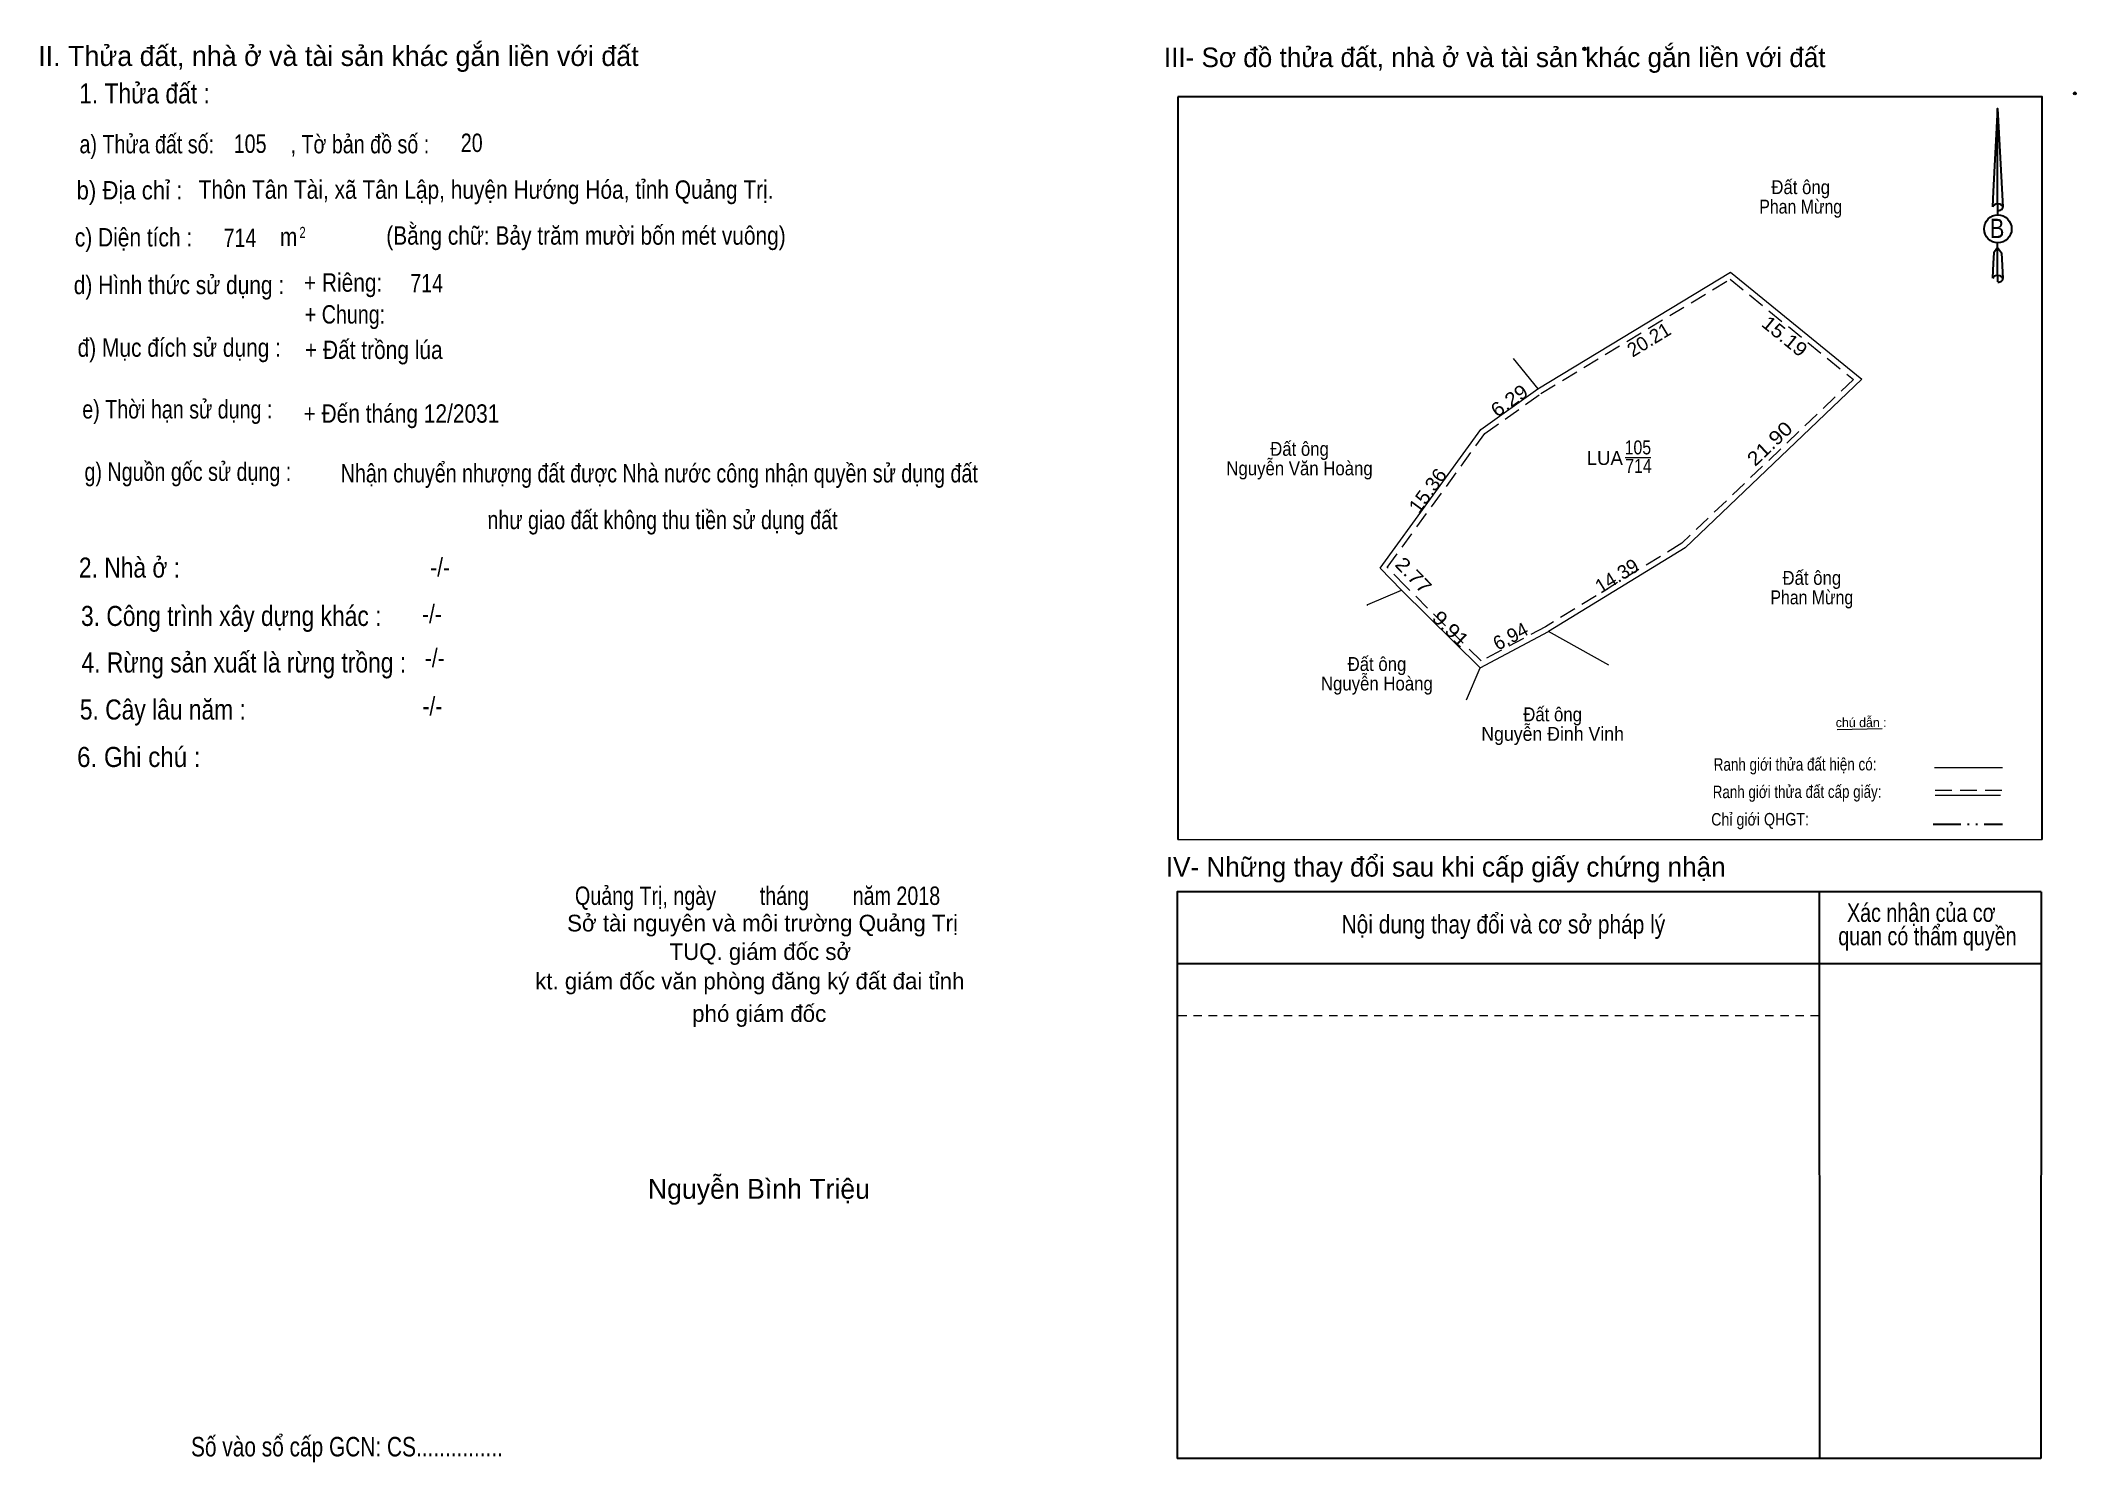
# Model space of a CAD drawing. Header units: metres. Extents: x 546473 to 546930, y 1835736 to 1835882.
# Drawn here: x 546634.7 to 546817.3, y 1835744.5 to 1835872 of the extents above; entities that cross this region are included whole.
import ezdxf
from ezdxf.enums import TextEntityAlignment as Align

# ---------------------------------------------------------------- set-up
doc = ezdxf.new("R2010")
doc.units = ezdxf.units.M
doc.header["$LTSCALE"] = 0.5
doc.header["$PDMODE"] = 32
doc.header["$PDSIZE"] = 0.25
for name, pattern in [('DASH_DOUBLE_DOT', [9.2, 5, -1.2, 0.3, -1.2, 0.3, -1.2]), ('MEDIUM_DASHED', [4.5, 3, -1.5]), ('SHORT_DASHED', [2.7, 1.5, -1.2])]:
    doc.linetypes.add(name, pattern=pattern)
for name, color, linetype in [('18', 7, 'Continuous'), ('19', 7, 'Continuous'), ('43', 7, 'Continuous'), ('45', 7, 'Continuous'), ('7', 7, 'Continuous'), ('8', 7, 'Continuous')]:
    doc.layers.add(name, color=color, linetype=linetype)
for name, color, linetype, lineweight in [('28', 7, 'Continuous', 25), ('42', 7, 'Continuous', 13), ('5', 7, 'Continuous', 13), ('54', 7, 'Continuous', 13), ('63', 7, 'Continuous', 25)]:
    doc.layers.add(name, color=color, linetype=linetype, lineweight=lineweight)

msp = doc.modelspace()

# ---------------------------------------------------------------- texts
at = {"layer": '18'}
for s, height, p in [('II. Thửa đất, nhà ở và tài sản khác gắn liền với đất', 1.8, (546661.385, 1835869.78)), ('Sở tài nguyên và môi trường Quảng Trị', 1.5, (546699.44, 1835792.1))]:
    msp.add_text(s, height=height, dxfattribs=at).set_placement(p, align=Align.CENTER)
for s, height, width, p in [('1. Thửa đất :', 1.8, 0.85, (546643.985, 1835866.42)), ('a) Thửa đất số:              , Tờ bản đồ số : ', 1.65, 0.8, (546654.085, 1835861.94)), ('20', 1.65, 0.8, (546673.345, 1835862.06)), ('105', 1.65, 0.8, (546653.46, 1835861.98)), ('b) Địa chỉ : ', 1.65, 0.9, (546642.91, 1835857.8)), ('Thôn Tân Tài, xã Tân Lập, huyện Hướng Hóa, tỉnh Quảng Trị.', 1.65, 0.85, (546674.635, 1835857.86)), ('c) Diện tích :                                                   ', 1.65, 0.85, (546656.285, 1835853.58)), ('714', 1.65, 0.8, (546652.55, 1835853.54)), (' m', 1.65, 0.85, (546656.655, 1835853.62)), ('2', 1, 0.75, (546658.165, 1835854.34)), ('d) Hình thức sử dụng :', 1.65, 0.85, (546647.075, 1835849.3)), ('+ Riêng: ', 1.65, 0.85, (546662.065, 1835849.52)), ('       + Chung:', 1.65, 0.8, (546660.255, 1835846.66)), ('đ) Mục đích sử dụng :', 1.65, 0.85, (546647.105, 1835843.68)), ('e) Thời hạn sử dụng :', 1.65, 0.8, (546646.93, 1835838.14)), ('+ Đến tháng 12/2031', 1.65, 0.85, (546667.04, 1835837.76)), ('g) Nguồn gốc sử dụng :', 1.65, 0.8, (546647.875, 1835832.54)), ('2. Nhà ở :', 1.8, 0.85, (546642.635, 1835823.86)), ('3. Công trình xây dựng khác :', 1.8, 0.85, (546651.765, 1835819.52)), ('4. Rừng sản xuất là rừng trồng :', 1.8, 0.85, (546652.895, 1835815.34)), ('5. Cây lâu năm :', 1.8, 0.85, (546645.63, 1835811.12)), ('6. Ghi chú :', 1.8, 0.9, (546643.475, 1835806.86)), ('Quảng Trị, ngày        tháng        năm 2018', 1.65, 0.8, (546698.995, 1835794.48)), ('Số vào sổ cấp GCN: CS...............', 1.75, 0.8, (546662.15, 1835744.98))]:
    msp.add_text(s, height=height, dxfattribs=dict(at, width=width)).set_placement(p, align=Align.CENTER)
at = {"layer": '19'}
for s, height, p in [('TUQ. giám đốc sở', 1.493, (546699.24, 1835789.54)), ('kt. giám đốc văn phòng đăng ký đất đai tỉnh', 1.493, (546698.295, 1835786.9)), ('phó giám đốc', 1.5, (546699.14, 1835783.98)), ('Nguyễn Bình Triệu', 1.787, (546699.115, 1835768.1))]:
    msp.add_text(s, height=height, dxfattribs=at).set_placement(p, align=Align.CENTER)
at = {"layer": '28'}
for s, width, p in [('-/-', 0.85, (546670.505, 1835823.96)), ('-/-', 0.85, (546669.775, 1835819.78)), ('-/-', 0.85, (546670.025, 1835815.82)), ('-/-', 0.85, (546669.815, 1835811.5)), ('Xác nhận của cơ', 0.8, (546803.415, 1835792.96)), ('Nội dung thay đổi và cơ sở pháp lý', 0.85, (546765.92, 1835791.92)), (' quan có thẩm quyền', 0.8, (546803.72, 1835790.86))]:
    msp.add_text(s, height=1.65, dxfattribs=dict(at, width=width)).set_placement(p, align=Align.CENTER)
msp.add_text('IV- Những thay đổi sau khi cấp giấy chứng nhận', height=1.75, dxfattribs=at).set_placement((546760.745, 1835797.02), align=Align.CENTER)
at = {"layer": '43', "width": 0.8}
for s, p in [('Nhận chuyển nhượng đất được Nhà nước công nhận quyền sử dụng đất', (546690.175, 1835832.4)), ('như giao đất không thu tiền sử dụng đất', (546690.465, 1835828.21))]:
    msp.add_text(s, height=1.65, dxfattribs=at).set_placement(p, align=Align.CENTER)
at = {"layer": '45', "width": 0.85}
msp.add_text('(Bằng chữ: Bảy trăm mười bốn mét vuông)', height=1.65, dxfattribs=at).set_placement((546683.6, 1835853.74), align=Align.CENTER)
at = {"layer": '54'}
for s, width, p in [('Đất ông', 0.9, (546792.595, 1835858.28)), ('Phan Mừng', 0.85, (546792.595, 1835856.53)), ('Nguyễn Văn Hoàng', 0.9, (546747.625, 1835833.04)), ('Đất ông', 0.9, (546747.625, 1835834.79)), ('105', 0.85, (546777.985, 1835834.92)), ('714', 0.85, (546778.04, 1835833.26)), ('Đất ông', 0.9, (546793.595, 1835823.21)), ('Phan Mừng', 0.85, (546793.595, 1835821.46)), ('Đất ông', 0.9, (546754.575, 1835815.48)), ('Nguyễn Hoàng', 0.9, (546754.565, 1835813.73)), ('Nguyễn Đinh Vinh', 0.95, (546770.335, 1835809.21)), ('Đất ông', 0.9, (546770.335, 1835810.96))]:
    msp.add_text(s, height=1.25, dxfattribs=dict(at, width=width)).set_placement(p, align=Align.CENTER)
for s, height, rotation, p in [('20.21', 1.25, 31.173, (546779.2965, 1835844.6789)), ('14.39', 1.25, 31.503, (546776.4234, 1835823.482)), ('6.94', 1.25, 27.932, (546766.8522, 1835818.0424)), ('chú dẫn :', 0.8293, 359.974, (546798.0248, 1835810.4388))]:
    msp.add_text(s, height=height, rotation=rotation, dxfattribs=at).set_placement(p, align=Align.CENTER)
for s, height, rotation, width, p in [('15.19', 1.25, 320.798, 1.1, (546790.765, 1835845.036)), ('6.29', 1.25, 35.559, 1.1, (546766.8116, 1835839.2334)), ('21.90', 1.25, 43.668, 1.15, (546790.2435, 1835835.4342)), ('15.36', 1.25, 53.951, 1.05, (546759.6336, 1835831.3022)), ('2.77', 1.25, 314.123, 1.15, (546757.4019, 1835823.6251)), ('9.91', 1.25, 315.368, 1.15, (546760.7459, 1835818.8218)), ('Ranh giới thửa đất hiện có:', 1.127, 0.135, 0.8, (546792.0937, 1835806.5375))]:
    msp.add_text(s, height=height, rotation=rotation, dxfattribs=dict(at, width=width)).set_placement(p, align=Align.CENTER)
msp.add_text('LUA', height=1.25, dxfattribs=at).set_placement((546775.015, 1835833.97), align=Align.CENTER)
at = {"layer": '63'}
msp.add_text('III- Sơ đồ thửa đất, nhà ở và tài sản khác gắn liền với đất', height=1.75, dxfattribs=at).set_placement((546765.14, 1835869.68), align=Align.CENTER)
at = {"layer": '63', "width": 0.85}
msp.add_text('B', height=1.728, dxfattribs=at).set_placement((546810.215, 1835854.34), align=Align.CENTER)
at = {"layer": '63'}
for s, width, p in [('Ranh giới thửa đất cấp giấy:', 0.8, (546792.2737, 1835804.0781)), ('Chỉ giới QHGT:', 0.85, (546788.9537, 1835801.6104))]:
    msp.add_text(s, height=1.122, rotation=0.135, dxfattribs=dict(at, width=width)).set_placement(p, align=Align.CENTER)
at = {"layer": '7', "width": 0.8}
msp.add_text('714', height=1.65, dxfattribs=at).set_placement((546669.3, 1835849.46), align=Align.CENTER)
at = {"layer": '8', "width": 0.85}
msp.add_text('+ Đất trồng lúa', height=1.65, dxfattribs=at).set_placement((546664.56, 1835843.48), align=Align.CENTER)

# ---------------------------------------------------------------- linework, layer by layer
at = {"layer": '28'}
for p, q in [((546794.24, 1835795.66), (546794.28, 1835744.78)), ((546814.17, 1835795.66), (546814.13, 1835744.78)), ((546814.16, 1835789.2), (546736.65, 1835789.2)), ((546814.13, 1835744.78), (546736.65, 1835744.78))]:
    msp.add_line(p, q, dxfattribs=at)
at = {"layer": '28', "linetype": 'SHORT_DASHED', "lineweight": 13}
msp.add_line((546794.22, 1835784.52), (546736.65, 1835784.52), dxfattribs=at)
at = {"layer": '28'}
msp.add_lwpolyline([(546814.17, 1835795.66), (546736.65, 1835795.66), (546736.65, 1835744.78)], dxfattribs=at)
at = {"layer": '42'}
msp.add_line((546736.72, 1835800.36), (546814.25, 1835800.36), dxfattribs=at)
at = {"layer": '5'}
msp.add_point((546817.2, 1835867.32), dxfattribs=at)
at = {"layer": '54'}
for p, q in [((546766.81, 1835843.53), (546769.01, 1835840.8)), ((546776.86, 1835834.63), (546779.16, 1835834.63)), ((546756.78, 1835822.73), (546763.83, 1835815.77)), ((546763.83, 1835815.77), (546769.96, 1835819.02)), ((546775.38, 1835816), (546769.96, 1835819.02)), ((546762.6, 1835812.89), (546763.83, 1835815.77)), ((546795.88, 1835810.24), (546799.92, 1835810.3))]:
    msp.add_line(p, q, dxfattribs=at)
for points in [[(546769.01, 1835840.8), (546786.3, 1835851.26), (546798.07, 1835841.66), (546782.23, 1835826.54), (546769.96, 1835819.02)], [(546756.78, 1835822.73), (546754.85, 1835824.72), (546763.89, 1835837.14), (546769.01, 1835840.8)], [(546753.69, 1835821.34), (546753.76, 1835821.43), (546756.78, 1835822.73)]]:
    msp.add_lwpolyline(points, dxfattribs=at)
at = {"layer": '54', "linetype": 'MEDIUM_DASHED'}
msp.add_lwpolyline([(546786.26, 1835850.65), (546797.32, 1835841.63), (546781.92, 1835826.94), (546769.71, 1835819.45), (546763.92, 1835816.38), (546757.14, 1835823.08), (546755.5, 1835824.77), (546764.25, 1835836.78), (546769.29, 1835840.38)], close=True, dxfattribs=at)
at = {"layer": '63'}
for p, q in [((546736.72, 1835867), (546736.72, 1835800.36)), ((546810.26, 1835865.96), (546810.73, 1835857.12)), ((546810.26, 1835865.96), (546810.73, 1835857.12)), ((546810.26, 1835865.96), (546810.73, 1835857.12)), ((546809.88, 1835858.5), (546809.81, 1835857.14)), ((546810.26, 1835857.42), (546810.26, 1835857.08)), ((546810.26, 1835857.08), (546810.26, 1835856.82)), ((546810.26, 1835856.82), (546810.26, 1835856.48)), ((546810.26, 1835856.82), (546810.26, 1835856.48)), ((546810.26, 1835856.82), (546810.26, 1835856.48)), ((546810.73, 1835857.12), (546810.73, 1835857.14)), ((546810.26, 1835853.5), (546810.26, 1835853.9)), ((546810.26, 1835853.5), (546810.26, 1835853.9)), ((546810.26, 1835853.5), (546810.26, 1835853.9)), ((546810.26, 1835853.5), (546810.61, 1835853.02)), ((546810.26, 1835853.5), (546810.61, 1835853.02)), ((546810.26, 1835853.5), (546810.61, 1835853.02)), ((546810.61, 1835853.02), (546810.73, 1835850.7)), ((546810.61, 1835853.02), (546810.73, 1835850.7)), ((546810.61, 1835853.02), (546810.73, 1835850.7)), ((546810.26, 1835851), (546810.26, 1835850.66)), ((546810.26, 1835850.66), (546810.26, 1835850.4)), ((546810.73, 1835850.7), (546810.73, 1835850.72))]:
    msp.add_line(p, q, dxfattribs=at)
at = {"layer": '63', "lineweight": 13}
for p, q in [((546804.61, 1835806.82), (546810.71, 1835806.82)), ((546804.65, 1835804.34), (546810.51, 1835804.34)), ((546804.65, 1835804.34), (546810.51, 1835804.34))]:
    msp.add_line(p, q, dxfattribs=at)
at = {"layer": '63', "linetype": 'MEDIUM_DASHED', "lineweight": 13}
msp.add_line((546804.65, 1835804.78), (546810.65, 1835804.78), dxfattribs=at)
at = {"layer": '63', "linetype": 'DASH_DOUBLE_DOT'}
msp.add_line((546804.47, 1835801.74), (546810.71, 1835801.74), dxfattribs=at)
at = {"layer": '63'}
for points in [[(546814.25, 1835800.36), (546814.25, 1835867), (546736.72, 1835867)], [(546810.26, 1835857.42), (546810.26, 1835865.96), (546809.88, 1835858.5)], [(546810.26, 1835851), (546810.26, 1835853.5), (546809.93, 1835853.02), (546809.88, 1835852.08), (546809.81, 1835850.72)]]:
    msp.add_lwpolyline(points, dxfattribs=at)
msp.add_ellipse((546810.2863, 1835855.1597), major_axis=(0, 1.258), ratio=0.983453, dxfattribs=at)
for centre, start_param, end_param in [((546810.2868, 1835857.0981), 1.57079633, 3.07445202), ((546810.2868, 1835857.0981), 0.06714063, 1.57079633), ((546810.2868, 1835857.0981), 4.71238898, 6.28318531), ((546810.2868, 1835850.6777), 1.57079633, 2.49106941), ((546810.2868, 1835850.6777), 0.06714063, 1.57079633), ((546810.2868, 1835850.6777), 2.49106941, 3.07427841), ((546810.2868, 1835850.6777), 4.71238898, 6.28318531)]:
    msp.add_ellipse(centre, major_axis=(0.4535, 0), ratio=0.655448, start_param=start_param, end_param=end_param, dxfattribs=at)
msp.add_point((546773.2, 1835871.32), dxfattribs=at)

msp.set_redraw_order([(e.dxf.handle, doc.entitydb.next_handle()) for e in msp.query("TEXT MTEXT ATTDEF DIMENSION ARC_DIMENSION")])  # texts and dimensions are drawn at this point

doc.saveas('drawing.dxf')
